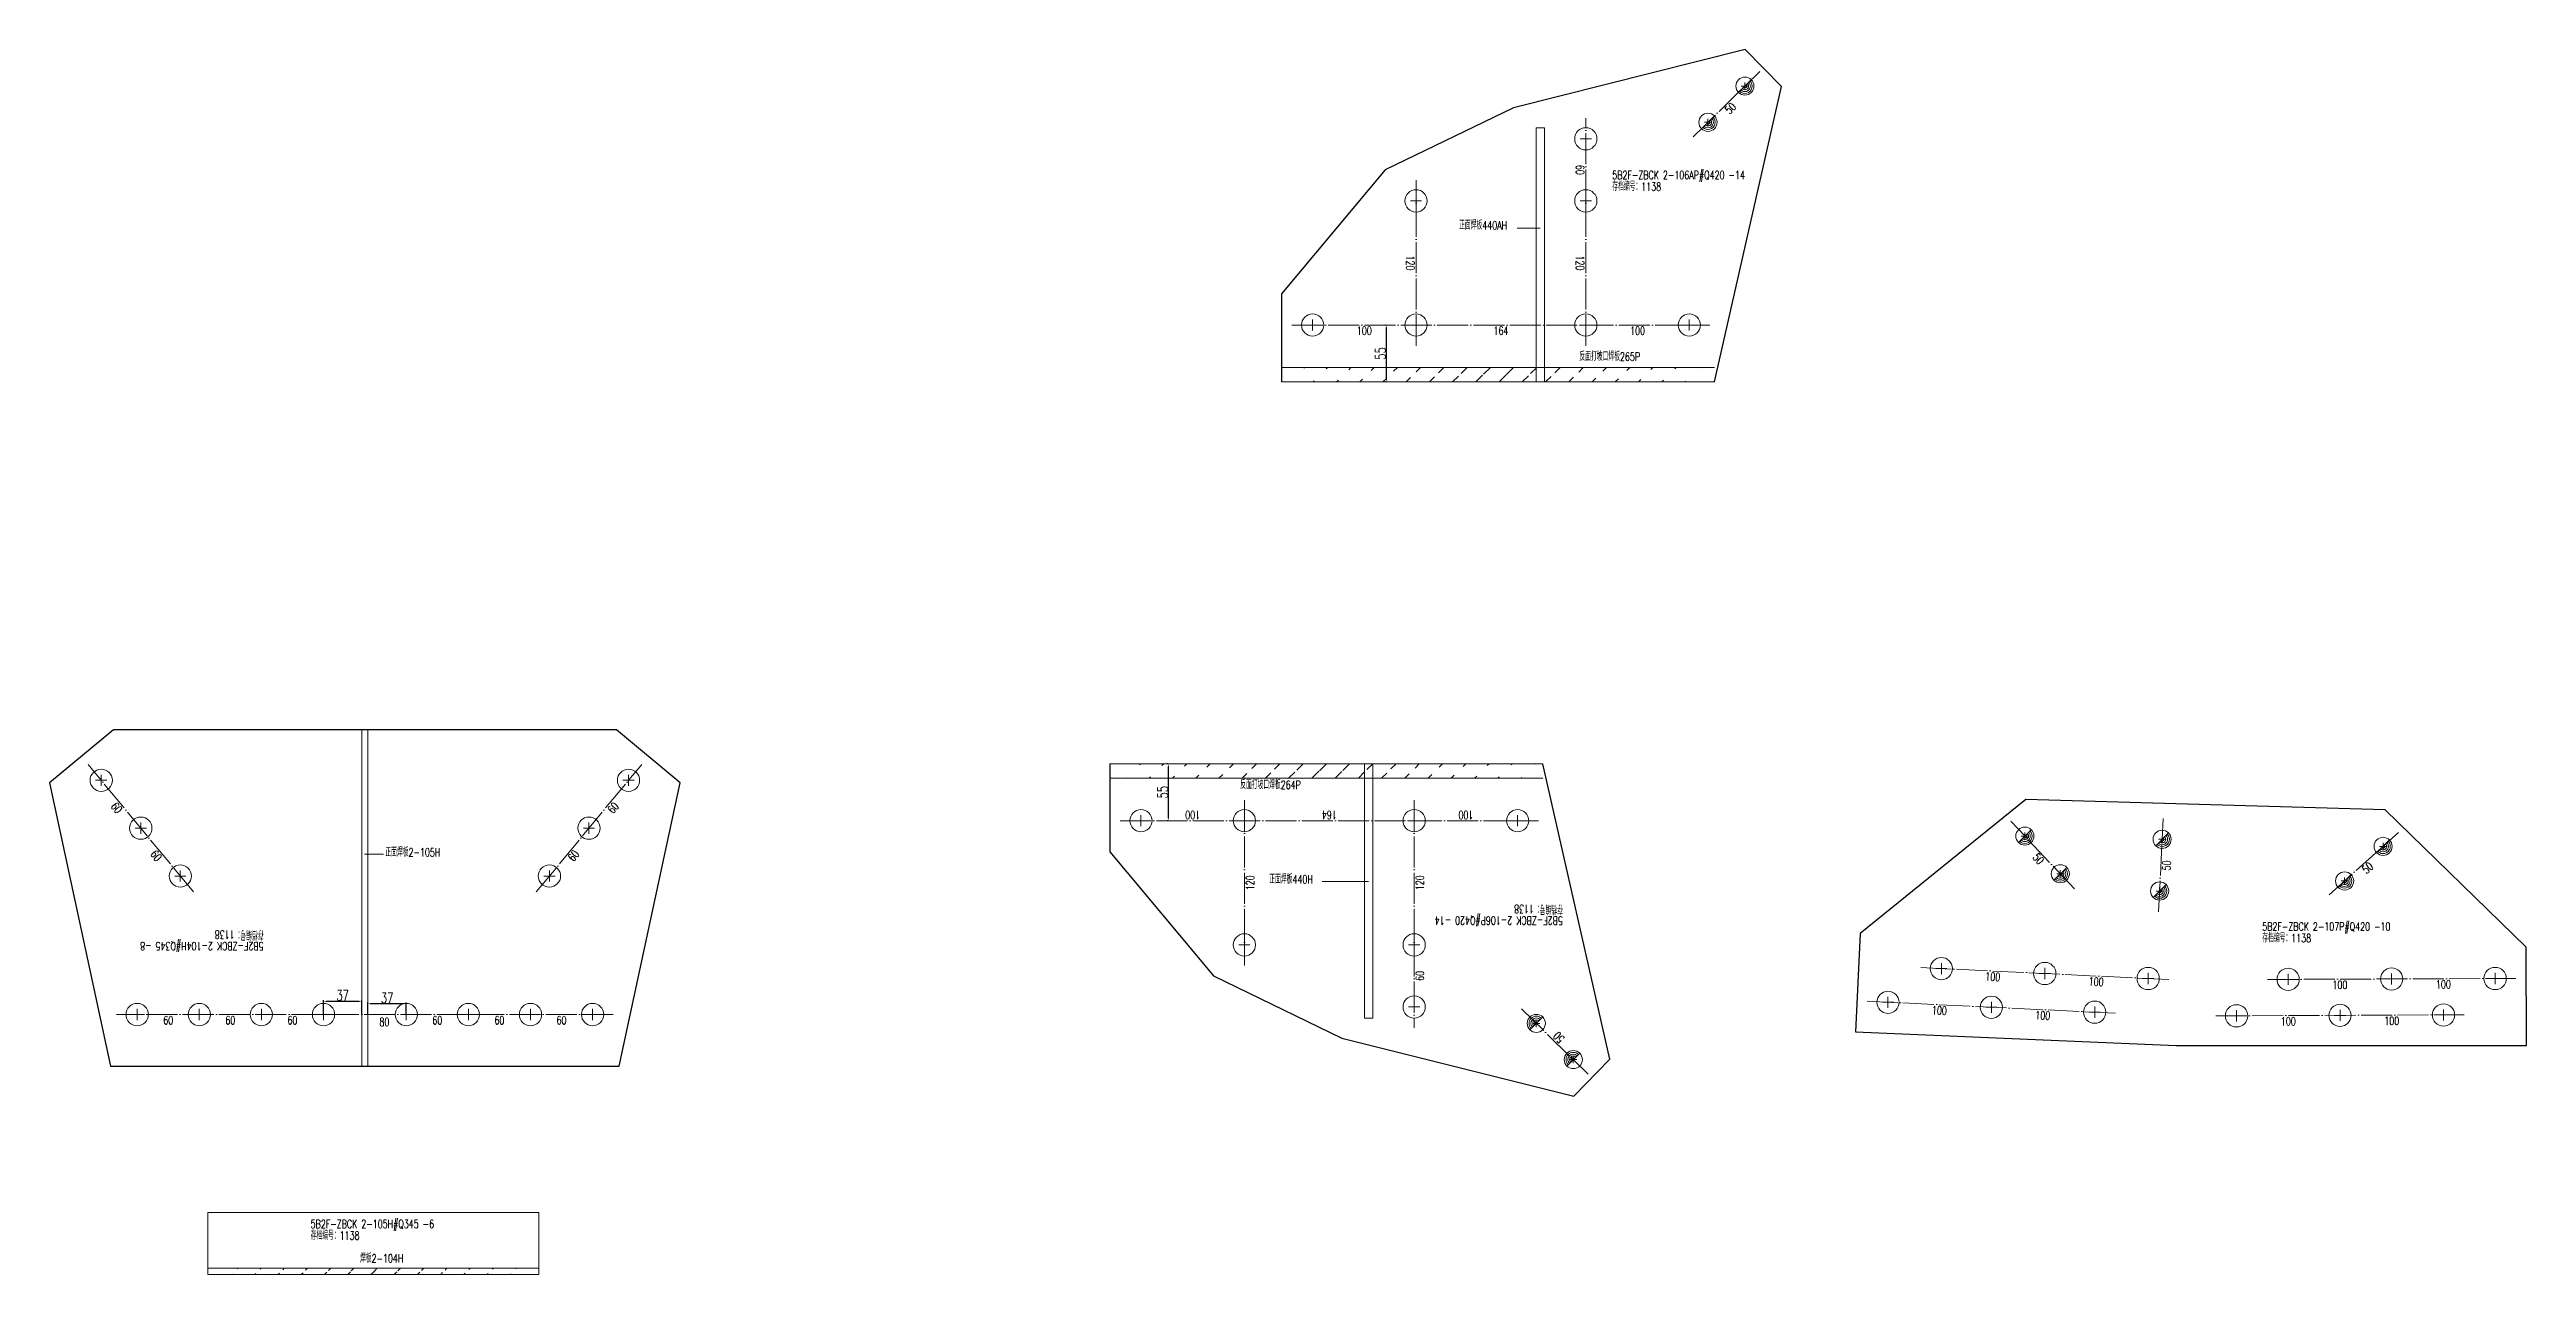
# Model space of a CAD drawing. Header units: millimetres. Extents: x -164 to 144402, y -33030 to 11430.
# Drawn here: x 45945 to 48339, y -15301 to -14117 of the extents above; entities that cross this region are included whole.
import ezdxf
from ezdxf.enums import TextEntityAlignment as Align

# ---------------------------------------------------------------- set-up
doc = ezdxf.new("R2010")
doc.units = ezdxf.units.MM
doc.header["$LTSCALE"] = 20
doc.header["$PDMODE"] = 1
doc.linetypes.add('DASHDOT2X', pattern=[1.75, 1.5, -0.125, 0, -0.125])
for name, color, linetype, lineweight in [('1', 7, 'Continuous', 25), ('11', 3, 'Continuous', 13), ('12', 7, 'Continuous', 13), ('5', 1, 'Continuous', 13), ('7', 2, 'DASHDOT2X', 13)]:
    doc.layers.add(name, color=color, linetype=linetype, lineweight=lineweight)
doc.styles.get("Standard").update_dxf_attribs({"font": 'simplex', "width": 0.7, "bigfont": 'gbhzfs.shx'})
doc.dimstyles.get("Standard").update_dxf_attribs({"dimtxt": 2.1, "dimasz": 1, "dimexe": 1.05, "dimexo": 0, "dimgap": 0.525, "dimtad": 1, "dimzin": 0, "dimdsep": 46, "dimtxsty": 'standard', "dimblk": 'OBLIQUE', "dimblk1": 'OBLIQUE', "dimblk2": 'OBLIQUE', "dimcen": 0.09, "dimadec": 0, "dimazin": 0, "dimtfac": 1, "dimtdec": 1, "dimtix": 1, "dimtmove": 0, "dimatfit": 3, "dimfxl": 0, "dimtolj": 1, "dimtzin": 0, "dimarcsym": 0})

msp = doc.modelspace()

# ---------------------------------------------------------------- texts
at = {"layer": '11', "width": 0.7}
for s, rotation, p in [('50', 44.403191, (47566.65, -14170.904)), ('60', 270, (47428.198, -14233.244)), ('120', 270, (47264.198, -14323.243)), ('120', 270, (47428.198, -14323.243)), ('60', 309.559668, (46013.197, -14847.256)), ('60', 50.440332, (46486.803, -14847.256)), ('100', 179.969844, (47049.849, -14860.719)), ('164', 179.969844, (47181.849, -14860.745)), ('100', 179.969844, (47313.849, -14860.719)), ('60', 309.559668, (46051.41, -14893.514)), ('60', 50.440332, (46448.59, -14893.514)), ('50', 313.239677, (47869.97, -14896.349)), ('50', 87.246272, (47986.858, -14905.264)), ('50', 41.993157, (48182.495, -14904.854)), ('120', 90, (47101.348, -14922.244)), ('120', 90, (47265.348, -14922.244)), ('60', 90, (47265.348, -15012.243)), ('100', 357.246272, (47823.185, -15009.021)), ('100', 357.246272, (47923.069, -15013.825)), ('100', 0.254372, (48158.33, -15016.857)), ('100', 0.254372, (48258.329, -15016.413)), ('100', 357.246272, (47771.561, -15041.578)), ('100', 357.246272, (47871.445, -15046.382)), ('100', 0.254372, (48108.486, -15052.078)), ('100', 0.254372, (48208.485, -15051.634)), ('50', 135.596809, (47400.8, -15074.53))]:
    msp.add_text(s, height=8, rotation=rotation, dxfattribs=at).set_placement(p, align=Align.TOP_CENTER)
for s, p in [('100', (47215.698, -14384.742)), ('164', (47347.698, -14384.742)), ('100', (47479.698, -14384.742)), ('60', (46060, -15051.057)), ('60', (46120, -15051.057)), ('60', (46180, -15051.057)), ('80', (46268.837, -15052.768)), ('60', (46320, -15051.057)), ('60', (46380, -15051.057)), ('60', (46440, -15051.057))]:
    msp.add_text(s, height=8, dxfattribs=at).set_placement(p, align=Align.TOP_CENTER)
at = {"layer": '12', "width": 0.7}
for s, p in [('5B2F-ZBCK 2-106AP#Q420 -14 ', (47455.271, -14244.676)), ('存档编号：1138 ', (47455.271, -14255.876)), ('正面焊板440AH', (47307.273, -14293.273)), ('反面打坡口焊板265P', (47423.528, -14420.138)), ('反面打坡口焊板264P', (47095.755, -14833.998)), ('正面焊板2-105H', (46269.771, -14899.246)), ('正面焊板440H', (47123.879, -14925.252)), ('存档编号：1138 ', (48083.313, -14982.076)), ('5B2F-ZBCK 2-107P#Q420 -10 ', (48083.313, -14970.876)), ('存档编号：1138 ', (46197.599, -15269.506)), ('5B2F-ZBCK 2-105H#Q345 -6 ', (46197.599, -15258.306)), ('焊板2-104H', (46245.236, -15291.628))]:
    msp.add_text(s, height=8, dxfattribs=at).set_placement(p, align=Align.BOTTOM_LEFT)
for s, p in [('5B2F-ZBCK 2-106P#Q420 -14 ', (47407.586, -14952.309)), ('存档编号：1138 ', (47407.586, -14941.109)), ('5B2F-ZBCK 2-104H#Q345 -8 ', (46152.144, -14977.082)), ('存档编号：1138 ', (46152.144, -14965.882))]:
    msp.add_text(s, height=8, rotation=180, dxfattribs=at).set_placement(p, align=Align.BOTTOM_LEFT)

# ---------------------------------------------------------------- blocks, each defined once
blk = doc.blocks.new('M20')
for p, q in [((-0.5, 0), (0.5, 0)), ((0, -0.5), (0, 0.5))]:
    blk.add_line(p, q)
blk.add_circle((0, 0), 1)
blk = doc.blocks.new('*D105')
at = {"layer": '12', "color": 0, "lineweight": -2}
for p, q in [((46253, -15048.9), (46253, -15037.9)), ((46287.5, -15039.1), (46255.5, -15039.1)), ((46290, -15048.9), (46290, -15037.9))]:
    blk.add_line(p, q, dxfattribs=at)
at = {"layer": '12', "color": 0}
for points in [[(46255.5, -15038.7), (46255.5, -15039.6), (46253, -15039.1)], [(46287.5, -15038.7), (46287.5, -15039.6), (46290, -15039.1)]]:
    blk.add_solid(points, dxfattribs=at)
at = {"layer": 'Defpoints', "color": 0}
for p in [(46253, -15039.1), (46253, -15049.6), (46290, -15049.6)]:
    blk.add_point(p, dxfattribs=at)
at = {"layer": '12', "color": 0, "insert": (46271.5, -15033.5), "char_height": 10, "attachment_point": 5}
blk.add_mtext('37', dxfattribs=at)
blk = doc.blocks.new('*D106')
at = {"layer": '12', "color": 0, "lineweight": -2}
for p, q in [((46210, -15048.9), (46210, -15035.5)), ((46212.5, -15036.7), (46244.5, -15036.7)), ((46247, -15048.9), (46247, -15035.5))]:
    blk.add_line(p, q, dxfattribs=at)
at = {"layer": '12', "color": 0}
for points in [[(46212.5, -15036.3), (46212.5, -15037.1), (46210, -15036.7)], [(46244.5, -15036.3), (46244.5, -15037.1), (46247, -15036.7)]]:
    blk.add_solid(points, dxfattribs=at)
at = {"layer": 'Defpoints', "color": 0}
for p in [(46210, -15049.6), (46247, -15036.7), (46247, -15049.6)]:
    blk.add_point(p, dxfattribs=at)
at = {"layer": '12', "color": 0, "insert": (46228.5, -15031.1), "char_height": 10, "attachment_point": 5}
blk.add_mtext('37', dxfattribs=at)
blk = doc.blocks.new('M16')
for p, q in [((-0.71, -0.71), (0.71, 0.71)), ((-0.4, 0), (0.4, 0)), ((0, 0.4), (0, -0.4))]:
    blk.add_line(p, q)
blk.add_circle((0, 0), 1)
for radius in [0.8, 0.6, 0.4, 0.2]:
    blk.add_arc((0, 0), radius, 225, 45)
blk = doc.blocks.new('*D107')
at = {"layer": '12', "color": 0, "lineweight": -2}
for p, q in [((47025.9, -14807.2), (47025.2, -14807.2)), ((47026.5, -14859.7), (47026.5, -14809.7)), ((47025.9, -14862.2), (47025.2, -14862.2))]:
    blk.add_line(p, q, dxfattribs=at)
at = {"layer": '12', "color": 0}
for points in [[(47026.1, -14809.7), (47026.9, -14809.7), (47026.5, -14807.2)], [(47026.1, -14859.7), (47026.9, -14859.7), (47026.5, -14862.2)]]:
    blk.add_solid(points, dxfattribs=at)
at = {"layer": 'Defpoints', "color": 0}
for p in [(47026.5, -14807.2), (47026.5, -14807.2), (47026.5, -14862.2)]:
    blk.add_point(p, dxfattribs=at)
at = {"layer": '12', "color": 0, "insert": (47020.9, -14834.7), "char_height": 10, "attachment_point": 5, "rotation": 90}
blk.add_mtext('55', dxfattribs=at)
blk = doc.blocks.new('*D108')
at = {"layer": '12', "color": 0, "lineweight": -2}
for p, q in [((47236.3, -14383.2), (47235.7, -14383.2)), ((47236.9, -14385.7), (47236.9, -14435.7)), ((47236.3, -14438.2), (47235.7, -14438.2))]:
    blk.add_line(p, q, dxfattribs=at)
at = {"layer": '12', "color": 0}
for points in [[(47236.5, -14385.7), (47237.3, -14385.7), (47236.9, -14383.2)], [(47236.5, -14435.7), (47237.3, -14435.7), (47236.9, -14438.2)]]:
    blk.add_solid(points, dxfattribs=at)
at = {"layer": 'Defpoints', "color": 0}
for p in [(47236.9, -14383.2), (47236.9, -14438.2), (47236.9, -14438.2)]:
    blk.add_point(p, dxfattribs=at)
at = {"layer": '12', "color": 0, "insert": (47231.3, -14410.7), "char_height": 10, "attachment_point": 5, "rotation": 90}
blk.add_mtext('55', dxfattribs=at)

# ---------------------------------------------------------------- dimensions: what is measured, and where the dimension line sits
at = {"layer": '12'}
for p1, p2, distance, picture, middle in [((47236.903, -14383.242), (47236.903, -14438.242), 0, '*D108', (47231.278, -14410.742)), ((47026.477, -14862.193), (47026.477, -14807.193), 0, '*D107', (47020.852, -14834.693)), ((46210, -15049.557), (46247, -15049.557), 12.829, '*D106', (46228.5, -15031.103)), ((46290, -15049.557), (46253, -15049.557), -10.421, '*D105', (46271.5, -15033.511))]:
    dim = msp.add_aligned_dim(p1=p1, p2=p2, distance=distance, dimstyle='standard', override={"dimtxt": 10, "dimasz": 2.5, "dimexe": 1.25, "dimexo": 0.625, "dimgap": 0.625, "dimzin": 8, "dimcen": 2.5, "dimtdec": 2, "dimtix": 0, "dimtolj": 0, "dimtzin": 8}, dxfattribs=at)
    dim.commit()
    dim.dimension.update_dxf_attribs({"geometry": picture, "text_midpoint": middle})

# ---------------------------------------------------------------- hatches: boundary and pattern name
at = {"layer": '12'}
h = msp.add_hatch(dxfattribs=at)
h.set_pattern_fill('ANSI31', color=256, scale=5, style=0)
edge = h.paths.add_edge_path()
edge.add_line((47135.698, -14424.242), (47554.025, -14424.242))
edge.add_line((47135.698, -14438.242), (47554.025, -14438.242))
h = msp.add_hatch(dxfattribs=at)
h.set_pattern_fill('ANSI31', color=256, scale=5, style=0)
edge = h.paths.add_edge_path()
edge.add_line((46969.848, -14821.193), (47388.176, -14821.193))
edge.add_line((46969.848, -14807.193), (47388.176, -14807.193))
h = msp.add_hatch(dxfattribs=at)
h.set_pattern_fill('ANSI31', color=256, scale=5, style=0)
h.set_pattern_definition([(45, (3140.719, 67.998), (-11.22532, 11.22532), [])])
edge = h.paths.add_edge_path()
edge.add_line((46098.157, -15294.733), (46418.157, -15294.733))
edge.add_line((46098.157, -15300.733), (46418.157, -15300.733))

# ---------------------------------------------------------------- linework, layer by layer
at = {"layer": '1'}
for p, q in [((47583.83, -14116.987), (47359.698, -14173.192)), ((47618.815, -14152.708), (47583.83, -14116.987)), ((47554.025, -14438.242), (47618.815, -14152.708)), ((47359.698, -14173.192), (47235.698, -14233.191)), ((47235.698, -14233.191), (47135.698, -14353.126)), ((47135.698, -14353.126), (47135.698, -14438.242)), ((46006.979, -14774.568), (45945.303, -14825.519)), ((46493.021, -14774.568), (46006.979, -14774.568)), ((46554.697, -14825.519), (46493.021, -14774.568)), ((46969.848, -14807.193), (46969.848, -14892.308)), ((47452.965, -15092.726), (47388.176, -14807.193)), ((45945.303, -14825.519), (46004.306, -15099.557)), ((46495.694, -15099.557), (46554.697, -14825.519)), ((47855.023, -14841.771), (47694.848, -14971.311)), ((48011.222, -14846.245), (47855.023, -14841.771)), ((48201.926, -14851.707), (48011.222, -14846.245)), ((48338.189, -14984.558), (48201.926, -14851.707)), ((46969.848, -14892.308), (47069.848, -15012.243)), ((47694.848, -14971.311), (47690.284, -15066.202)), ((48338.611, -15079.557), (48338.189, -14984.558)), ((47069.848, -15012.243), (47193.848, -15072.242)), ((47193.848, -15072.242), (47417.98, -15128.448)), ((47690.284, -15066.202), (48000, -15079.557)), ((46004.306, -15099.557), (46495.694, -15099.557)), ((47417.98, -15128.448), (47452.965, -15092.726)), ((48000, -15079.557), (48338.611, -15079.557))]:
    msp.add_line(p, q, dxfattribs=at)
at = {"layer": '12'}
for p, q in [((47389.698, -14192.495), (47381.698, -14192.495)), ((47385.68, -14289.484), (47363.373, -14289.484)), ((46247, -15099.557), (46247, -14774.568)), ((46253, -15099.557), (46253, -14774.568)), ((46249.694, -14894.617), (46268.065, -14894.617)), ((47219.731, -14920.995), (47174.957, -14920.995)), ((47223.848, -15052.993), (47215.848, -15052.993)), ((46418.157, -15240.733), (46098.157, -15240.733)), ((46098.157, -15240.733), (46098.157, -15300.733)), ((46418.157, -15300.733), (46418.157, -15240.733)), ((46098.157, -15294.733), (46418.157, -15294.733)), ((46098.157, -15300.733), (46418.157, -15300.733))]:
    msp.add_line(p, q, dxfattribs=at)
at = {"layer": '7'}
for p, q in [((47533.451, -14201.319), (47597.75, -14138.346)), ((47429.698, -14403.242), (47429.698, -14183.245)), ((47265.698, -14403.242), (47265.698, -14243.244)), ((47145.698, -14383.242), (47549.698, -14383.242)), ((46084.411, -14931.107), (45982.51, -14807.753)), ((46415.589, -14931.107), (46517.49, -14807.753)), ((46979.848, -14862.193), (47383.848, -14862.193)), ((47099.848, -14842.245), (47099.848, -15002.244)), ((47263.848, -14842.245), (47263.848, -15062.243)), ((47983.198, -14950.14), (47987.522, -14860.244)), ((47901.89, -14928.103), (47840.235, -14862.539)), ((48148.047, -14933.846), (48214.937, -14873.633)), ((47993.06, -15015.69), (47753.338, -15004.159)), ((48088.324, -15015.667), (48328.322, -15014.602)), ((46490, -15049.557), (46010, -15049.557)), ((47367.601, -15044.115), (47431.9, -15107.089)), ((47941.437, -15048.247), (47701.714, -15036.717)), ((48038.48, -15050.889), (48278.478, -15049.824))]:
    msp.add_line(p, q, dxfattribs=at)
at = {"layer": '7', "color": 0, "linetype": 'ByBlock'}
for p, q in [((47381.698, -14438.242), (47381.698, -14192.495)), ((47389.698, -14438.242), (47389.698, -14192.495)), ((47135.698, -14424.242), (47554.025, -14424.242)), ((47135.698, -14438.242), (47554.025, -14438.242)), ((46969.848, -14807.193), (47388.176, -14807.193)), ((47215.848, -14807.193), (47215.848, -15052.993)), ((47223.848, -14807.193), (47223.848, -15052.993)), ((46969.848, -14821.193), (47388.176, -14821.193))]:
    msp.add_line(p, q, dxfattribs=at)

# ---------------------------------------------------------------- block references
at = {"layer": '5'}
for name, p, xscale, yscale, zscale in [('M16', (47583.461, -14152.34), 8.75, 8.75, 8.75), ('M16', (47547.74, -14187.325), 8.75, 8.75, 8.75), ('M20', (47429.698, -14203.245), 10.75, 10.75, 10.75), ('M20', (47265.698, -14263.244), 10.75, 10.75, 10.75), ('M20', (47429.698, -14263.244), 10.75, 10.75, 10.75), ('M20', (47165.698, -14383.242), 10.75, 10.75, 10.75), ('M20', (47265.698, -14383.242), 10.75, 10.75, 10.75), ('M20', (47429.698, -14383.242), 10.75, 10.75, 10.75), ('M20', (47529.698, -14383.242), 10.75, 10.75, 10.75), ('M20', (45995.247, -14823.172), 10.75, 10.75, 10.75), ('M20', (46504.753, -14823.172), 10.75, 10.75, 10.75), ('M20', (46033.46, -14869.43), 10.75, 10.75, 10.75), ('M20', (46466.54, -14869.43), 10.75, 10.75, 10.75), ('M16', (47853.936, -14877.109), 8.75, 8.75, 8.75), ('M16', (47986.561, -14880.221), 8.75, 8.75, 8.75), ('M16', (48200.072, -14887.014), 8.75, 8.75, 8.75), ('M20', (46071.673, -14915.688), 10.75, 10.75, 10.75), ('M20', (46428.327, -14915.688), 10.75, 10.75, 10.75), ('M16', (47888.189, -14913.533), 8.75, 8.75, 8.75), ('M16', (47984.159, -14930.163), 8.75, 8.75, 8.75), ('M16', (48162.911, -14920.465), 8.75, 8.75, 8.75), ('M20', (47773.314, -15005.12), 10.75, 10.75, 10.75), ('M20', (47873.199, -15009.924), 10.75, 10.75, 10.75), ('M20', (47973.083, -15014.729), 10.75, 10.75, 10.75), ('M20', (48108.324, -15015.579), 10.75, 10.75, 10.75), ('M20', (48208.323, -15015.135), 10.75, 10.75, 10.75), ('M20', (48308.322, -15014.691), 10.75, 10.75, 10.75), ('M20', (47721.691, -15037.678), 10.75, 10.75, 10.75), ('M20', (46030, -15049.557), 10.75, 10.75, 10.75), ('M20', (46090, -15049.557), 10.75, 10.75, 10.75), ('M20', (46150, -15049.557), 10.75, 10.75, 10.75), ('M20', (46210, -15049.557), 10.75, 10.75, 10.75), ('M20', (46290, -15049.557), 10.75, 10.75, 10.75), ('M20', (46350, -15049.557), 10.75, 10.75, 10.75), ('M20', (46410, -15049.557), 10.75, 10.75, 10.75), ('M20', (46470, -15049.557), 10.75, 10.75, 10.75), ('M20', (47821.575, -15042.482), 10.75, 10.75, 10.75), ('M20', (47921.46, -15047.286), 10.75, 10.75, 10.75), ('M20', (48058.48, -15050.8), 10.75, 10.75, 10.75), ('M20', (48158.479, -15050.356), 10.75, 10.75, 10.75), ('M20', (48258.478, -15049.912), 10.75, 10.75, 10.75)]:
    msp.add_blockref(name, p, dxfattribs=dict(at, xscale=xscale, yscale=yscale, zscale=zscale))
at = {"layer": '5', "rotation": 180}
for name, p, xscale, yscale, zscale in [('M20', (46999.848, -14862.193), 10.75, 10.75, 10.75), ('M20', (47099.848, -14862.245), 10.75, 10.75, 10.75), ('M20', (47263.848, -14862.245), 10.75, 10.75, 10.75), ('M20', (47363.848, -14862.193), 10.75, 10.75, 10.75), ('M20', (47099.848, -14982.244), 10.75, 10.75, 10.75), ('M20', (47263.848, -14982.244), 10.75, 10.75, 10.75), ('M20', (47263.848, -15042.243), 10.75, 10.75, 10.75), ('M16', (47381.89, -15058.109), 8.75, 8.75, 8.75), ('M16', (47417.611, -15093.095), 8.75, 8.75, 8.75)]:
    msp.add_blockref(name, p, dxfattribs=dict(at, xscale=xscale, yscale=yscale, zscale=zscale))

msp.set_redraw_order([(e.dxf.handle, doc.entitydb.next_handle()) for e in msp.query("TEXT MTEXT ATTDEF DIMENSION ARC_DIMENSION")])  # texts and dimensions are drawn at this point

doc.saveas('drawing.dxf')
